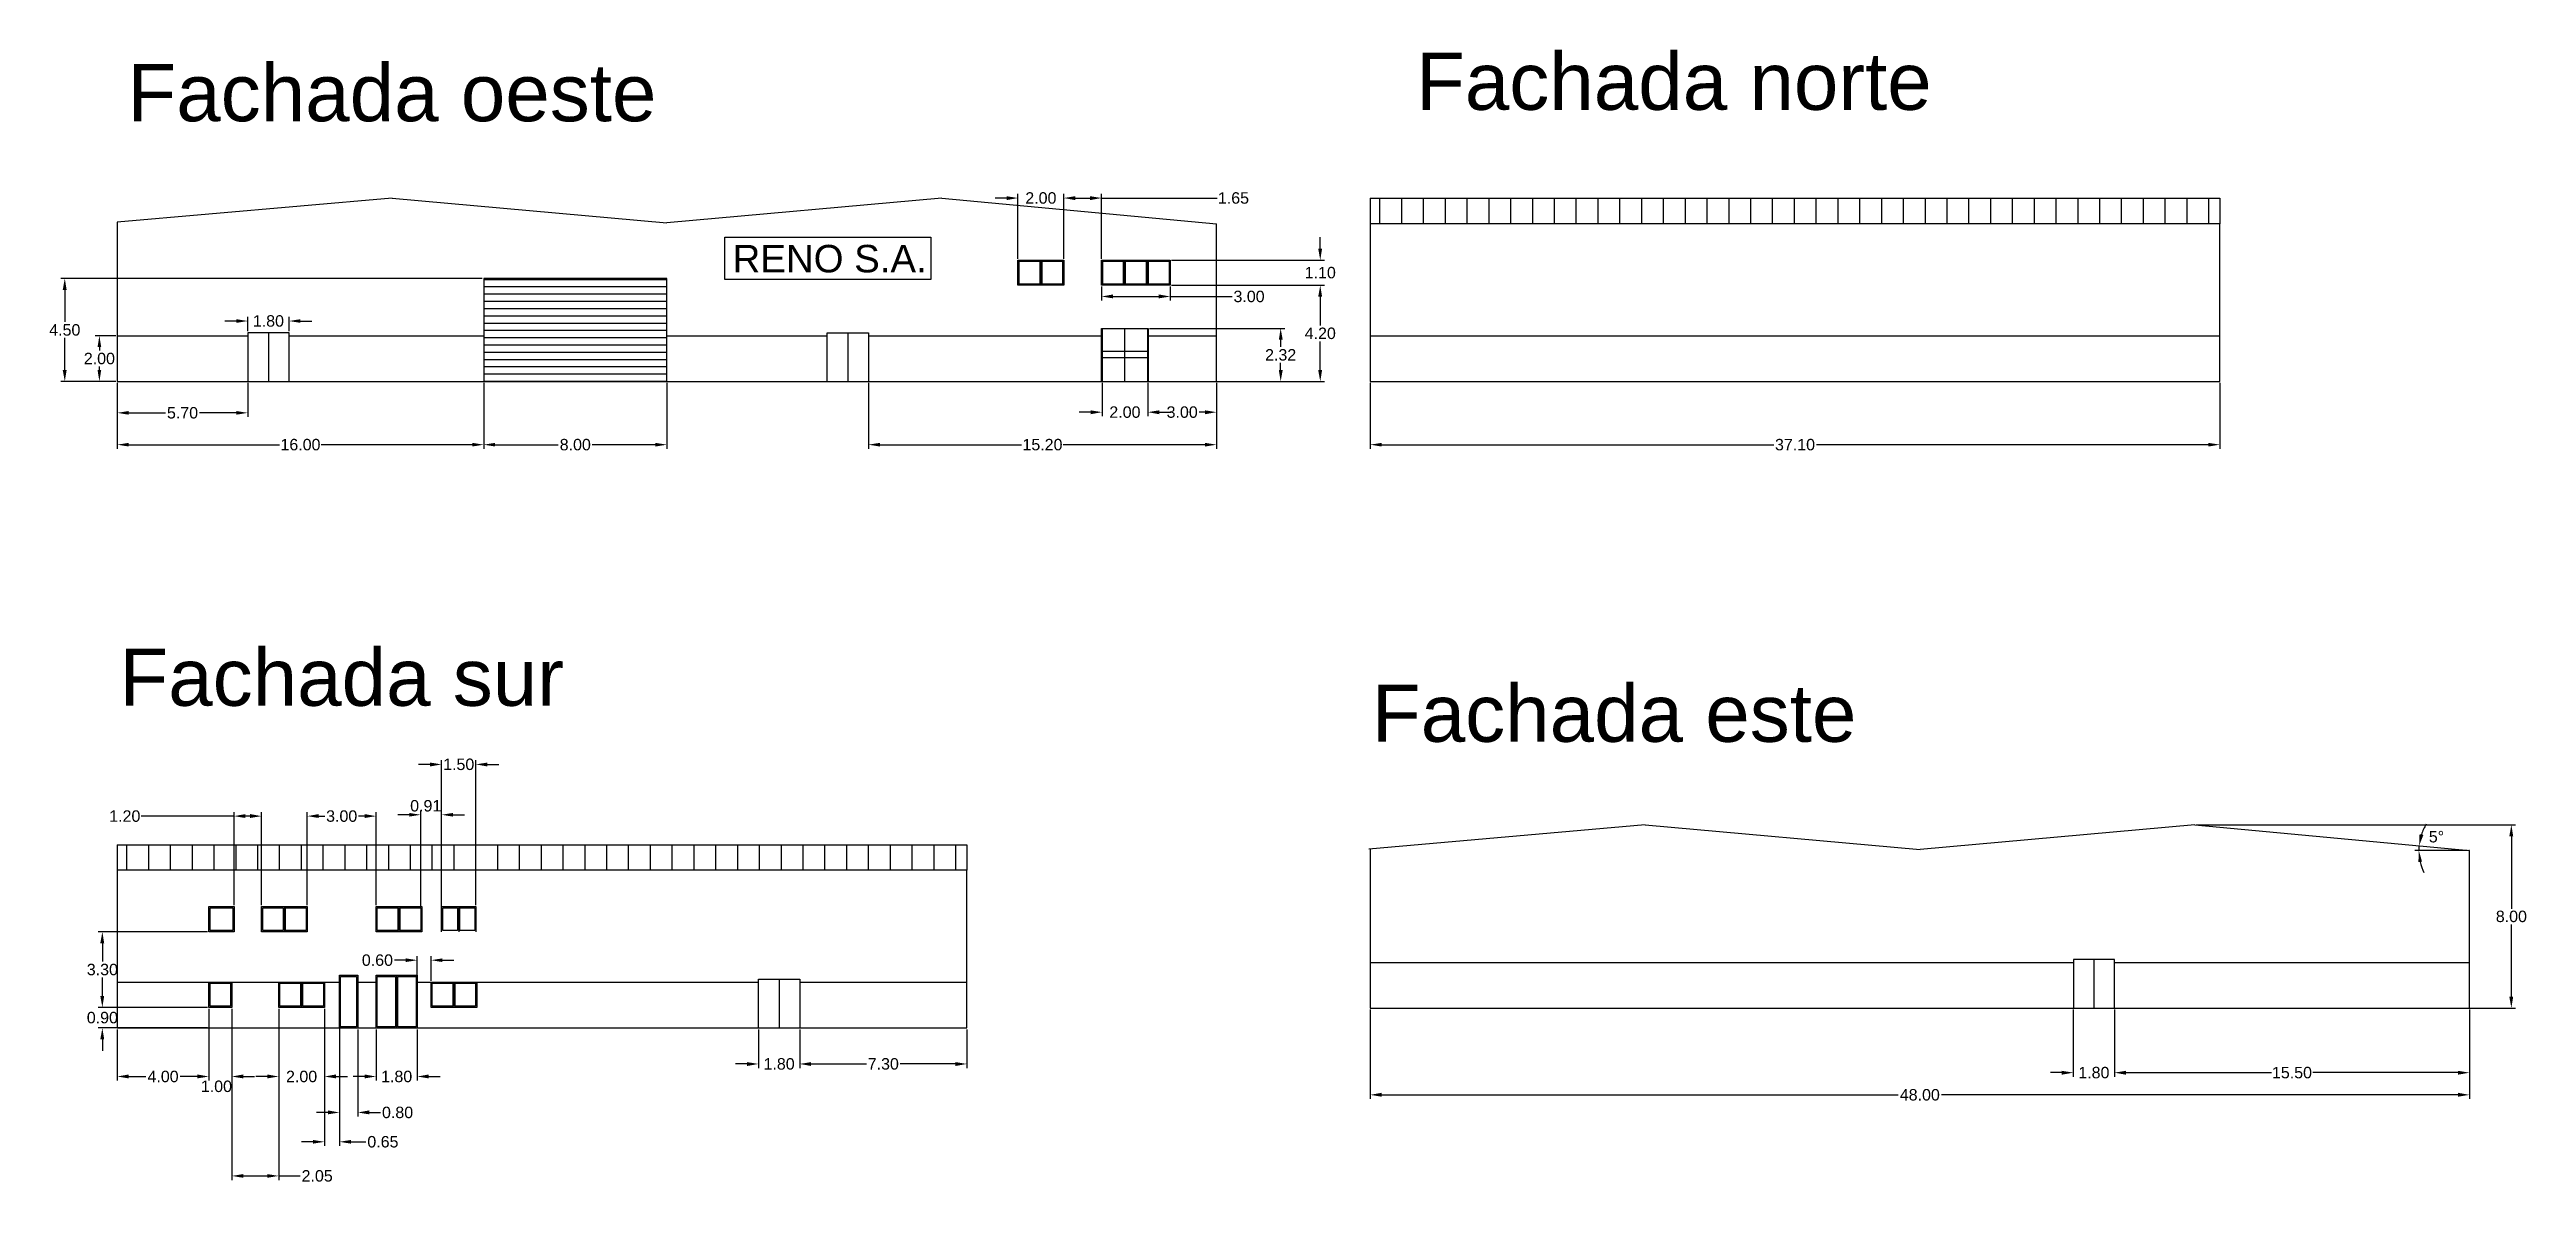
# Model space of a CAD drawing. Header units: millimetres. Extents: x 47 to 155, y 65 to 114.
import ezdxf

# ---------------------------------------------------------------- set-up
doc = ezdxf.new("R2010")
doc.units = ezdxf.units.MM
doc.layers.add('Cotas', color=5, linetype='Continuous')
doc.styles.get("Standard").update_dxf_attribs({"font": 'arial.ttf'})
doc.dimstyles.get("Standard").update_dxf_attribs({"dimtxt": 0.5, "dimasz": 0.5, "dimexe": 0.18, "dimexo": 0.0625, "dimgap": 0.09, "dimtad": 0, "dimtih": 1, "dimtoh": 1, "dimzin": 0, "dimdsep": 46, "dimtxsty": 'Standard', "dimcen": 0.09, "dimadec": 0, "dimazin": 0, "dimtfac": 1, "dimtofl": 0, "dimtmove": 0, "dimatfit": 3, "dimfxl": 1, "dimtolj": 1, "dimtzin": 0, "dimarcsym": 0})

msp = doc.modelspace()

# ---------------------------------------------------------------- texts
at = {"attachment_point": 1}
for s, width, heights, insert, char_height in [('Fachada oeste', 40.96161, [7.339], (50.503, 113.862), 2.5), ('Fachada norte', 36.43807, [0], (106.768, 114.361), 2.5), ('RENO S.A.', 8.98831, [0], (76.93, 105.964), 1.2), ('Fachada sur', 36.43807, [0], (50.151, 88.338), 2.5), ('Fachada este', 40.96161, [7.339], (104.842, 86.765), 2.5)]:
    msp.add_mtext_dynamic_manual_height_columns(s, width=width, gutter_width=12.5, heights=heights, dxfattribs=dict(at, insert=insert, char_height=char_height))

# ---------------------------------------------------------------- blocks, each defined once
blk = doc.blocks.new('*D1')
at = {"layer": 'Cotas', "color": 0, "lineweight": -2, "transparency": 16777216}
for p, q in [((50.06, 99.94), (50.06, 98.45)), ((55.76, 99.94), (55.76, 98.45)), ((50.56, 98.63), (52.17, 98.63)), ((55.26, 98.63), (53.65, 98.63))]:
    blk.add_line(p, q, dxfattribs=at)
at = {"layer": 'Cotas', "color": 0, "transparency": 16777216}
for points in [[(50.56, 98.71), (50.56, 98.55), (50.06, 98.63)], [(55.26, 98.71), (55.26, 98.55), (55.76, 98.63)]]:
    blk.add_solid(points, dxfattribs=at)
at = {"layer": 'Defpoints', "color": 0, "transparency": 16777216}
for p in [(50.06, 100), (55.76, 100), (55.76, 98.63)]:
    blk.add_point(p, dxfattribs=at)
at = {"layer": 'Cotas', "color": 0, "transparency": 16777216, "insert": (52.91, 98.63), "char_height": 0.5, "attachment_point": 5}
blk.add_mtext('\\A1;5.70', dxfattribs=at)
blk = doc.blocks.new('*D2')
at = {"layer": 'Cotas', "color": 0, "lineweight": -2, "transparency": 16777216}
for p, q in [((50, 102), (49.1, 102)), ((49.28, 101.5), (49.28, 101.35)), ((49.28, 100.5), (49.28, 100.65)), ((50, 100), (49.1, 100))]:
    blk.add_line(p, q, dxfattribs=at)
at = {"layer": 'Cotas', "color": 0, "transparency": 16777216}
for points in [[(49.2, 101.5), (49.36, 101.5), (49.28, 102)], [(49.2, 100.5), (49.36, 100.5), (49.28, 100)]]:
    blk.add_solid(points, dxfattribs=at)
at = {"layer": 'Defpoints', "color": 0, "transparency": 16777216}
for p in [(50.06, 102), (49.28, 100), (50.06, 100)]:
    blk.add_point(p, dxfattribs=at)
at = {"layer": 'Cotas', "color": 0, "transparency": 16777216, "insert": (49.28, 101), "char_height": 0.5, "attachment_point": 5}
blk.add_mtext('\\A1;2.00', dxfattribs=at)
blk = doc.blocks.new('*D3')
at = {"layer": 'Cotas', "color": 0, "lineweight": -2, "transparency": 16777216}
for p, q in [((50.06, 99.94), (50.06, 97.06)), ((66.06, 99.94), (66.06, 97.06)), ((50.56, 97.24), (57.15, 97.24)), ((65.56, 97.24), (58.97, 97.24))]:
    blk.add_line(p, q, dxfattribs=at)
at = {"layer": 'Cotas', "color": 0, "transparency": 16777216}
for points in [[(50.56, 97.32), (50.56, 97.16), (50.06, 97.24)], [(65.56, 97.32), (65.56, 97.16), (66.06, 97.24)]]:
    blk.add_solid(points, dxfattribs=at)
at = {"layer": 'Defpoints', "color": 0, "transparency": 16777216}
for p in [(50.06, 100), (66.06, 100), (66.06, 97.24)]:
    blk.add_point(p, dxfattribs=at)
at = {"layer": 'Cotas', "color": 0, "transparency": 16777216, "insert": (58.06, 97.24), "char_height": 0.5, "attachment_point": 5}
blk.add_mtext('\\A1;16.00', dxfattribs=at)
blk = doc.blocks.new('*D4')
at = {"layer": 'Cotas', "color": 0, "lineweight": -2, "transparency": 16777216}
for p, q in [((66.06, 99.94), (66.06, 97.06)), ((74.06, 99.94), (74.06, 97.06)), ((66.56, 97.24), (69.32, 97.24)), ((73.56, 97.24), (70.8, 97.24))]:
    blk.add_line(p, q, dxfattribs=at)
at = {"layer": 'Cotas', "color": 0, "transparency": 16777216}
for points in [[(66.56, 97.32), (66.56, 97.16), (66.06, 97.24)], [(73.56, 97.32), (73.56, 97.16), (74.06, 97.24)]]:
    blk.add_solid(points, dxfattribs=at)
at = {"layer": 'Defpoints', "color": 0, "transparency": 16777216}
for p in [(66.06, 100), (74.06, 100), (74.06, 97.24)]:
    blk.add_point(p, dxfattribs=at)
at = {"layer": 'Cotas', "color": 0, "transparency": 16777216, "insert": (70.06, 97.24), "char_height": 0.5, "attachment_point": 5}
blk.add_mtext('\\A1;8.00', dxfattribs=at)
blk = doc.blocks.new('*D5')
at = {"layer": 'Cotas', "color": 0, "lineweight": -2, "transparency": 16777216}
for p, q in [((82.86, 99.94), (82.86, 97.06)), ((98.06, 99.94), (98.06, 97.06)), ((83.36, 97.24), (89.55, 97.24)), ((97.56, 97.24), (91.37, 97.24))]:
    blk.add_line(p, q, dxfattribs=at)
at = {"layer": 'Cotas', "color": 0, "transparency": 16777216}
for points in [[(83.36, 97.32), (83.36, 97.16), (82.86, 97.24)], [(97.56, 97.32), (97.56, 97.16), (98.06, 97.24)]]:
    blk.add_solid(points, dxfattribs=at)
at = {"layer": 'Defpoints', "color": 0, "transparency": 16777216}
for p in [(82.86, 100), (98.06, 100), (82.86, 97.24)]:
    blk.add_point(p, dxfattribs=at)
at = {"layer": 'Cotas', "color": 0, "transparency": 16777216, "insert": (90.46, 97.24), "char_height": 0.5, "attachment_point": 5}
blk.add_mtext('\\A1;15.20', dxfattribs=at)
blk = doc.blocks.new('*D6')
at = {"layer": 'Cotas', "color": 0, "lineweight": -2, "transparency": 16777216}
for p, q in [((95.14, 102.32), (101.04, 102.32)), ((100.86, 101.82), (100.86, 101.51)), ((100.86, 100.5), (100.86, 100.81)), ((95.14, 100), (101.04, 100))]:
    blk.add_line(p, q, dxfattribs=at)
at = {"layer": 'Cotas', "color": 0, "transparency": 16777216}
for points in [[(100.78, 101.82), (100.95, 101.82), (100.86, 102.32)], [(100.78, 100.5), (100.95, 100.5), (100.86, 100)]]:
    blk.add_solid(points, dxfattribs=at)
at = {"layer": 'Defpoints', "color": 0, "transparency": 16777216}
for p in [(95.08, 102.32), (95.08, 100), (100.86, 100)]:
    blk.add_point(p, dxfattribs=at)
at = {"layer": 'Cotas', "color": 0, "transparency": 16777216, "insert": (100.86, 101.16), "char_height": 0.5, "attachment_point": 5}
blk.add_mtext('\\A1;2.32', dxfattribs=at)
blk = doc.blocks.new('*D7')
at = {"layer": 'Cotas', "color": 0, "lineweight": -2, "transparency": 16777216}
for p, q in [((95.06, 99.94), (95.06, 98.48)), ((98.06, 99.94), (98.06, 98.48)), ((95.56, 98.66), (95.82, 98.66)), ((97.56, 98.66), (97.3, 98.66))]:
    blk.add_line(p, q, dxfattribs=at)
at = {"layer": 'Cotas', "color": 0, "transparency": 16777216}
for points in [[(95.56, 98.74), (95.56, 98.57), (95.06, 98.66)], [(97.56, 98.74), (97.56, 98.57), (98.06, 98.66)]]:
    blk.add_solid(points, dxfattribs=at)
at = {"layer": 'Defpoints', "color": 0, "transparency": 16777216}
for p in [(95.06, 100), (98.06, 100), (95.06, 98.66)]:
    blk.add_point(p, dxfattribs=at)
at = {"layer": 'Cotas', "color": 0, "transparency": 16777216, "insert": (96.56, 98.66), "char_height": 0.5, "attachment_point": 5}
blk.add_mtext('\\A1;3.00', dxfattribs=at)
blk = doc.blocks.new('*D8')
at = {"layer": 'Cotas', "color": 0, "lineweight": -2, "transparency": 16777216}
for p, q in [((93.06, 99.94), (93.06, 98.48)), ((95.06, 99.94), (95.06, 98.48)), ((92.56, 98.66), (92.06, 98.66)), ((95.56, 98.66), (96.06, 98.66))]:
    blk.add_line(p, q, dxfattribs=at)
at = {"layer": 'Cotas', "color": 0, "transparency": 16777216}
for points in [[(92.56, 98.74), (92.56, 98.57), (93.06, 98.66)], [(95.56, 98.74), (95.56, 98.57), (95.06, 98.66)]]:
    blk.add_solid(points, dxfattribs=at)
at = {"layer": 'Defpoints', "color": 0, "transparency": 16777216}
for p in [(93.06, 100), (95.06, 100), (93.06, 98.66)]:
    blk.add_point(p, dxfattribs=at)
at = {"layer": 'Cotas', "color": 0, "transparency": 16777216, "insert": (94.06, 98.66), "char_height": 0.5, "attachment_point": 5}
blk.add_mtext('\\A1;2.00', dxfattribs=at)
blk = doc.blocks.new('*D9')
at = {"layer": 'Cotas', "color": 0, "lineweight": -2, "transparency": 16777216}
for p, q in [((89.39, 105.36), (89.39, 108.19)), ((91.39, 105.36), (91.39, 108.19)), ((88.89, 108.01), (88.39, 108.01)), ((91.89, 108.01), (92.39, 108.01))]:
    blk.add_line(p, q, dxfattribs=at)
at = {"layer": 'Cotas', "color": 0, "transparency": 16777216}
for points in [[(88.89, 108.09), (88.89, 107.92), (89.39, 108.01)], [(91.89, 108.09), (91.89, 107.92), (91.39, 108.01)]]:
    blk.add_solid(points, dxfattribs=at)
at = {"layer": 'Defpoints', "color": 0, "transparency": 16777216}
for p in [(89.39, 108.01), (89.39, 105.3), (91.39, 105.3)]:
    blk.add_point(p, dxfattribs=at)
at = {"layer": 'Cotas', "color": 0, "transparency": 16777216, "insert": (90.39, 108.01), "char_height": 0.5, "attachment_point": 5}
blk.add_mtext('\\A1;2.00', dxfattribs=at)
blk = doc.blocks.new('*D10')
at = {"layer": 'Cotas', "color": 0, "lineweight": -2, "transparency": 16777216}
for p, q in [((91.39, 105.36), (91.39, 108.19)), ((93.04, 105.36), (93.04, 108.19)), ((91.89, 108.01), (92.54, 108.01)), ((93.04, 108.01), (98.09, 108.01))]:
    blk.add_line(p, q, dxfattribs=at)
at = {"layer": 'Cotas', "color": 0, "transparency": 16777216}
for points in [[(91.89, 108.09), (91.89, 107.92), (91.39, 108.01)], [(92.54, 108.09), (92.54, 107.92), (93.04, 108.01)]]:
    blk.add_solid(points, dxfattribs=at)
at = {"layer": 'Defpoints', "color": 0, "transparency": 16777216}
for p in [(93.04, 108.01), (91.39, 105.3), (93.04, 105.3)]:
    blk.add_point(p, dxfattribs=at)
at = {"layer": 'Cotas', "color": 0, "transparency": 16777216, "insert": (98.8, 108.01), "char_height": 0.5, "attachment_point": 5}
blk.add_mtext('\\A1;1.65', dxfattribs=at)
blk = doc.blocks.new('*D11')
at = {"layer": 'Cotas', "color": 0, "lineweight": -2, "transparency": 16777216}
for p, q in [((93.04, 104.14), (93.04, 103.53)), ((96.04, 104.14), (96.04, 103.53)), ((93.54, 103.71), (95.54, 103.71)), ((96.04, 103.71), (98.74, 103.71))]:
    blk.add_line(p, q, dxfattribs=at)
at = {"layer": 'Cotas', "color": 0, "transparency": 16777216}
for points in [[(93.54, 103.8), (93.54, 103.63), (93.04, 103.71)], [(95.54, 103.8), (95.54, 103.63), (96.04, 103.71)]]:
    blk.add_solid(points, dxfattribs=at)
at = {"layer": 'Defpoints', "color": 0, "transparency": 16777216}
for p in [(93.04, 104.2), (96.04, 104.2), (96.04, 103.71)]:
    blk.add_point(p, dxfattribs=at)
at = {"layer": 'Cotas', "color": 0, "transparency": 16777216, "insert": (99.48, 103.71), "char_height": 0.5, "attachment_point": 5}
blk.add_mtext('\\A1;3.00', dxfattribs=at)
blk = doc.blocks.new('*D12')
at = {"layer": 'Cotas', "color": 0, "lineweight": -2, "transparency": 16777216}
for p, q in [((96.1, 104.2), (102.77, 104.2)), ((102.59, 103.7), (102.59, 102.45)), ((102.59, 100.5), (102.59, 101.75)), ((96.1, 100), (102.77, 100))]:
    blk.add_line(p, q, dxfattribs=at)
at = {"layer": 'Cotas', "color": 0, "transparency": 16777216}
for points in [[(102.5, 103.7), (102.67, 103.7), (102.59, 104.2)], [(102.5, 100.5), (102.67, 100.5), (102.59, 100)]]:
    blk.add_solid(points, dxfattribs=at)
at = {"layer": 'Defpoints', "color": 0, "transparency": 16777216}
for p in [(96.04, 104.2), (96.04, 100), (102.59, 100)]:
    blk.add_point(p, dxfattribs=at)
at = {"layer": 'Cotas', "color": 0, "transparency": 16777216, "insert": (102.59, 102.1), "char_height": 0.5, "attachment_point": 5}
blk.add_mtext('\\A1;4.20', dxfattribs=at)
blk = doc.blocks.new('*D39')
at = {"layer": 'Cotas', "color": 0, "lineweight": -2, "transparency": 16777216}
for p, q in [((66, 104.5), (47.59, 104.5)), ((47.77, 104), (47.77, 102.6)), ((47.77, 100.5), (47.77, 101.9)), ((50, 100), (47.59, 100))]:
    blk.add_line(p, q, dxfattribs=at)
at = {"layer": 'Cotas', "color": 0, "transparency": 16777216}
for points in [[(47.68, 104), (47.85, 104), (47.77, 104.5)], [(47.68, 100.5), (47.85, 100.5), (47.77, 100)]]:
    blk.add_solid(points, dxfattribs=at)
at = {"layer": 'Defpoints', "color": 0, "transparency": 16777216}
for p in [(66.06, 104.5), (47.77, 100), (50.06, 100)]:
    blk.add_point(p, dxfattribs=at)
at = {"layer": 'Cotas', "color": 0, "transparency": 16777216, "insert": (47.77, 102.25), "char_height": 0.5, "attachment_point": 5}
blk.add_mtext('\\A1;4.50', dxfattribs=at)
blk = doc.blocks.new('*D13')
at = {"layer": 'Cotas', "color": 0, "lineweight": -2, "transparency": 16777216}
for p, q in [((55.76, 102.19), (55.76, 102.82)), ((57.56, 102.19), (57.56, 102.82)), ((55.26, 102.64), (54.76, 102.64)), ((58.06, 102.64), (58.56, 102.64))]:
    blk.add_line(p, q, dxfattribs=at)
at = {"layer": 'Cotas', "color": 0, "transparency": 16777216}
for points in [[(55.26, 102.72), (55.26, 102.56), (55.76, 102.64)], [(58.06, 102.72), (58.06, 102.56), (57.56, 102.64)]]:
    blk.add_solid(points, dxfattribs=at)
at = {"layer": 'Defpoints', "color": 0, "transparency": 16777216}
for p in [(55.76, 102.13), (57.56, 102.64), (57.56, 102.13)]:
    blk.add_point(p, dxfattribs=at)
at = {"layer": 'Cotas', "color": 0, "transparency": 16777216, "insert": (56.66, 102.64), "char_height": 0.5, "attachment_point": 5}
blk.add_mtext('\\A1;1.80', dxfattribs=at)
blk = doc.blocks.new('*D14')
at = {"layer": 'Cotas', "color": 0, "lineweight": -2, "transparency": 16777216}
for p, q in [((140.84, 80.64), (154.78, 80.64)), ((154.6, 80.14), (154.6, 76.98)), ((154.6, 73.14), (154.6, 76.29)), ((140.84, 72.64), (154.78, 72.64))]:
    blk.add_line(p, q, dxfattribs=at)
at = {"layer": 'Cotas', "color": 0, "transparency": 16777216}
for points in [[(154.51, 80.14), (154.68, 80.14), (154.6, 80.64)], [(154.51, 73.14), (154.68, 73.14), (154.6, 72.64)]]:
    blk.add_solid(points, dxfattribs=at)
at = {"layer": 'Defpoints', "color": 0, "transparency": 16777216}
for p in [(140.77, 80.64), (140.77, 72.64), (154.6, 72.64)]:
    blk.add_point(p, dxfattribs=at)
at = {"layer": 'Cotas', "color": 0, "transparency": 16777216, "insert": (154.6, 76.64), "char_height": 0.5, "attachment_point": 5}
blk.add_mtext('\\A1;8.00', dxfattribs=at)
blk = doc.blocks.new('*D15')
at = {"layer": 'Cotas', "color": 0, "lineweight": -2, "transparency": 16777216}
blk.add_line((152.67, 79.52), (150.38, 79.52), dxfattribs=at)
for start, end in [(148.7268, 161.7116), (174.6965, 180), (192.9848, 205.9697)]:
    blk.add_arc((152.77, 79.52), 2.21, start, end, dxfattribs=at)
at = {"layer": 'Cotas', "color": 0, "transparency": 16777216}
for points in [[(150.76, 80.2), (150.59, 80.23), (150.57, 79.73)], [(150.54, 79.02), (150.7, 79.03), (150.56, 79.52)]]:
    blk.add_solid(points, dxfattribs=at)
at = {"layer": 'Defpoints', "color": 0, "transparency": 16777216}
for p in [(140.77, 80.64), (150.56, 79.59), (152.74, 79.52), (152.77, 79.52), (152.77, 79.52)]:
    blk.add_point(p, dxfattribs=at)
at = {"layer": 'Cotas', "color": 0, "transparency": 16777216, "insert": (151.33, 80.12), "char_height": 0.5, "attachment_point": 5}
blk.add_mtext('\\A1;5°', dxfattribs=at)
blk = doc.blocks.new('*D16')
at = {"layer": 'Cotas', "color": 0, "lineweight": -2, "transparency": 16777216}
for p, q in [((137.27, 72.57), (137.27, 69.64)), ((152.77, 72.57), (152.77, 69.64)), ((137.77, 69.82), (144.12, 69.82)), ((152.27, 69.82), (145.93, 69.82))]:
    blk.add_line(p, q, dxfattribs=at)
at = {"layer": 'Cotas', "color": 0, "transparency": 16777216}
for points in [[(137.77, 69.9), (137.77, 69.73), (137.27, 69.82)], [(152.27, 69.9), (152.27, 69.73), (152.77, 69.82)]]:
    blk.add_solid(points, dxfattribs=at)
at = {"layer": 'Defpoints', "color": 0, "transparency": 16777216}
for p in [(137.27, 72.64), (152.77, 72.64), (137.27, 69.82)]:
    blk.add_point(p, dxfattribs=at)
at = {"layer": 'Cotas', "color": 0, "transparency": 16777216, "insert": (145.02, 69.82), "char_height": 0.5, "attachment_point": 5}
blk.add_mtext('\\A1;15.50', dxfattribs=at)
blk = doc.blocks.new('*D17')
at = {"layer": 'Cotas', "color": 0, "lineweight": -2, "transparency": 16777216}
for p, q in [((135.47, 72.57), (135.47, 69.64)), ((137.27, 72.57), (137.27, 69.64)), ((134.97, 69.82), (134.47, 69.82)), ((137.77, 69.82), (138.27, 69.82))]:
    blk.add_line(p, q, dxfattribs=at)
at = {"layer": 'Cotas', "color": 0, "transparency": 16777216}
for points in [[(134.97, 69.9), (134.97, 69.73), (135.47, 69.82)], [(137.77, 69.9), (137.77, 69.73), (137.27, 69.82)]]:
    blk.add_solid(points, dxfattribs=at)
at = {"layer": 'Defpoints', "color": 0, "transparency": 16777216}
for p in [(135.47, 72.64), (137.27, 72.64), (135.47, 69.82)]:
    blk.add_point(p, dxfattribs=at)
at = {"layer": 'Cotas', "color": 0, "transparency": 16777216, "insert": (136.37, 69.82), "char_height": 0.5, "attachment_point": 5}
blk.add_mtext('\\A1;1.80', dxfattribs=at)
blk = doc.blocks.new('*D18')
at = {"layer": 'Cotas', "color": 0, "lineweight": -2, "transparency": 16777216}
for p, q in [((104.77, 72.57), (104.77, 68.67)), ((152.77, 72.57), (152.77, 68.67)), ((105.27, 68.85), (127.83, 68.85)), ((152.27, 68.85), (129.72, 68.85))]:
    blk.add_line(p, q, dxfattribs=at)
at = {"layer": 'Cotas', "color": 0, "transparency": 16777216}
for points in [[(105.27, 68.94), (105.27, 68.77), (104.77, 68.85)], [(152.27, 68.94), (152.27, 68.77), (152.77, 68.85)]]:
    blk.add_solid(points, dxfattribs=at)
at = {"layer": 'Defpoints', "color": 0, "transparency": 16777216}
for p in [(104.77, 72.64), (152.77, 72.64), (104.77, 68.85)]:
    blk.add_point(p, dxfattribs=at)
at = {"layer": 'Cotas', "color": 0, "transparency": 16777216, "insert": (128.77, 68.85), "char_height": 0.5, "attachment_point": 5}
blk.add_mtext('\\A1;48.00', dxfattribs=at)
blk = doc.blocks.new('*D19')
at = {"layer": 'Cotas', "color": 0, "lineweight": -2, "transparency": 16777216}
for p, q in [((79.86, 71.71), (79.86, 70.02)), ((87.16, 71.71), (87.16, 70.02)), ((80.36, 70.2), (82.77, 70.2)), ((86.66, 70.2), (84.25, 70.2))]:
    blk.add_line(p, q, dxfattribs=at)
at = {"layer": 'Cotas', "color": 0, "transparency": 16777216}
for points in [[(80.36, 70.28), (80.36, 70.11), (79.86, 70.2)], [(86.66, 70.28), (86.66, 70.11), (87.16, 70.2)]]:
    blk.add_solid(points, dxfattribs=at)
at = {"layer": 'Defpoints', "color": 0, "transparency": 16777216}
for p in [(79.86, 71.77), (87.16, 71.77), (79.86, 70.2)]:
    blk.add_point(p, dxfattribs=at)
at = {"layer": 'Cotas', "color": 0, "transparency": 16777216, "insert": (83.51, 70.2), "char_height": 0.5, "attachment_point": 5}
blk.add_mtext('\\A1;7.30', dxfattribs=at)
blk = doc.blocks.new('*D20')
at = {"layer": 'Cotas', "color": 0, "lineweight": -2, "transparency": 16777216}
for p, q in [((78.06, 71.71), (78.06, 70.02)), ((79.86, 71.71), (79.86, 70.02)), ((77.56, 70.2), (77.06, 70.2)), ((80.36, 70.2), (80.86, 70.2))]:
    blk.add_line(p, q, dxfattribs=at)
at = {"layer": 'Cotas', "color": 0, "transparency": 16777216}
for points in [[(77.56, 70.28), (77.56, 70.11), (78.06, 70.2)], [(80.36, 70.28), (80.36, 70.11), (79.86, 70.2)]]:
    blk.add_solid(points, dxfattribs=at)
at = {"layer": 'Defpoints', "color": 0, "transparency": 16777216}
for p in [(78.06, 71.77), (79.86, 71.77), (78.06, 70.2)]:
    blk.add_point(p, dxfattribs=at)
at = {"layer": 'Cotas', "color": 0, "transparency": 16777216, "insert": (78.96, 70.2), "char_height": 0.5, "attachment_point": 5}
blk.add_mtext('\\A1;1.80', dxfattribs=at)
blk = doc.blocks.new('*D21')
at = {"layer": 'Cotas', "color": 0, "lineweight": -2, "transparency": 16777216}
for p, q in [((50.06, 71.71), (50.06, 69.47)), ((54.06, 71.71), (54.06, 69.47)), ((50.56, 69.65), (51.31, 69.65)), ((53.56, 69.65), (52.81, 69.65))]:
    blk.add_line(p, q, dxfattribs=at)
at = {"layer": 'Cotas', "color": 0, "transparency": 16777216}
for points in [[(50.56, 69.74), (50.56, 69.57), (50.06, 69.65)], [(53.56, 69.74), (53.56, 69.57), (54.06, 69.65)]]:
    blk.add_solid(points, dxfattribs=at)
at = {"layer": 'Defpoints', "color": 0, "transparency": 16777216}
for p in [(50.06, 71.77), (54.06, 71.77), (54.06, 69.65)]:
    blk.add_point(p, dxfattribs=at)
at = {"layer": 'Cotas', "color": 0, "transparency": 16777216, "insert": (52.06, 69.65), "char_height": 0.5, "attachment_point": 5}
blk.add_mtext('\\A1;4.00', dxfattribs=at)
blk = doc.blocks.new('*D22')
at = {"layer": 'Cotas', "color": 0, "lineweight": -2, "transparency": 16777216}
for p, q in [((54.06, 72.61), (54.06, 69.47)), ((55.06, 72.61), (55.06, 69.47)), ((53.56, 69.65), (53.06, 69.65)), ((55.56, 69.65), (56.06, 69.65))]:
    blk.add_line(p, q, dxfattribs=at)
at = {"layer": 'Cotas', "color": 0, "transparency": 16777216}
for points in [[(53.56, 69.74), (53.56, 69.57), (54.06, 69.65)], [(55.56, 69.74), (55.56, 69.57), (55.06, 69.65)]]:
    blk.add_solid(points, dxfattribs=at)
at = {"layer": 'Defpoints', "color": 0, "transparency": 16777216}
for p in [(54.06, 72.67), (55.06, 72.67), (55.06, 69.65)]:
    blk.add_point(p, dxfattribs=at)
at = {"layer": 'Cotas', "color": 0, "transparency": 16777216, "insert": (54.39, 69.22), "char_height": 0.5, "attachment_point": 5}
blk.add_mtext('\\A1;1.00', dxfattribs=at)
blk = doc.blocks.new('*D23')
at = {"layer": 'Cotas', "color": 0, "lineweight": -2, "transparency": 16777216}
for p, q in [((55.06, 71.71), (55.06, 65.13)), ((57.11, 71.71), (57.11, 65.13)), ((55.56, 65.31), (56.61, 65.31)), ((57.11, 65.31), (58.05, 65.31))]:
    blk.add_line(p, q, dxfattribs=at)
at = {"layer": 'Cotas', "color": 0, "transparency": 16777216}
for points in [[(55.56, 65.39), (55.56, 65.23), (55.06, 65.31)], [(56.61, 65.39), (56.61, 65.23), (57.11, 65.31)]]:
    blk.add_solid(points, dxfattribs=at)
at = {"layer": 'Defpoints', "color": 0, "transparency": 16777216}
for p in [(55.06, 71.77), (57.11, 71.77), (57.11, 65.31)]:
    blk.add_point(p, dxfattribs=at)
at = {"layer": 'Cotas', "color": 0, "transparency": 16777216, "insert": (58.79, 65.31), "char_height": 0.5, "attachment_point": 5}
blk.add_mtext('\\A1;2.05', dxfattribs=at)
blk = doc.blocks.new('*D24')
at = {"layer": 'Cotas', "color": 0, "lineweight": -2, "transparency": 16777216}
for p, q in [((57.11, 72.61), (57.11, 69.47)), ((59.11, 72.61), (59.11, 69.47)), ((56.61, 69.65), (56.11, 69.65)), ((59.61, 69.65), (60.11, 69.65))]:
    blk.add_line(p, q, dxfattribs=at)
at = {"layer": 'Cotas', "color": 0, "transparency": 16777216}
for points in [[(56.61, 69.74), (56.61, 69.57), (57.11, 69.65)], [(59.61, 69.74), (59.61, 69.57), (59.11, 69.65)]]:
    blk.add_solid(points, dxfattribs=at)
at = {"layer": 'Defpoints', "color": 0, "transparency": 16777216}
for p in [(57.11, 72.67), (59.11, 72.67), (59.11, 69.65)]:
    blk.add_point(p, dxfattribs=at)
at = {"layer": 'Cotas', "color": 0, "transparency": 16777216, "insert": (58.11, 69.65), "char_height": 0.5, "attachment_point": 5}
blk.add_mtext('\\A1;2.00', dxfattribs=at)
blk = doc.blocks.new('*D25')
at = {"layer": 'Cotas', "color": 0, "lineweight": -2, "transparency": 16777216}
for p, q in [((59.11, 72.61), (59.11, 66.62)), ((59.76, 72.61), (59.76, 66.62)), ((58.61, 66.8), (58.11, 66.8)), ((60.26, 66.8), (60.92, 66.8))]:
    blk.add_line(p, q, dxfattribs=at)
at = {"layer": 'Cotas', "color": 0, "transparency": 16777216}
for points in [[(58.61, 66.88), (58.61, 66.72), (59.11, 66.8)], [(60.26, 66.88), (60.26, 66.72), (59.76, 66.8)]]:
    blk.add_solid(points, dxfattribs=at)
at = {"layer": 'Defpoints', "color": 0, "transparency": 16777216}
for p in [(59.11, 72.67), (59.76, 72.67), (59.76, 66.8)]:
    blk.add_point(p, dxfattribs=at)
at = {"layer": 'Cotas', "color": 0, "transparency": 16777216, "insert": (61.66, 66.8), "char_height": 0.5, "attachment_point": 5}
blk.add_mtext('\\A1;0.65', dxfattribs=at)
blk = doc.blocks.new('*D26')
at = {"layer": 'Cotas', "color": 0, "lineweight": -2, "transparency": 16777216}
for p, q in [((59.76, 71.71), (59.76, 67.9)), ((60.56, 71.71), (60.56, 67.9)), ((59.26, 68.08), (58.76, 68.08)), ((61.06, 68.08), (61.56, 68.08))]:
    blk.add_line(p, q, dxfattribs=at)
at = {"layer": 'Cotas', "color": 0, "transparency": 16777216}
for points in [[(59.26, 68.17), (59.26, 68), (59.76, 68.08)], [(61.06, 68.17), (61.06, 68), (60.56, 68.08)]]:
    blk.add_solid(points, dxfattribs=at)
at = {"layer": 'Defpoints', "color": 0, "transparency": 16777216}
for p in [(59.76, 71.77), (60.56, 71.77), (60.56, 68.08)]:
    blk.add_point(p, dxfattribs=at)
at = {"layer": 'Cotas', "color": 0, "transparency": 16777216, "insert": (62.3, 68.08), "char_height": 0.5, "attachment_point": 5}
blk.add_mtext('\\A1;0.80', dxfattribs=at)
blk = doc.blocks.new('*D27')
at = {"layer": 'Cotas', "color": 0, "lineweight": -2, "transparency": 16777216}
for p, q in [((61.36, 71.71), (61.36, 69.47)), ((63.16, 71.71), (63.16, 69.47)), ((60.86, 69.65), (60.36, 69.65)), ((63.66, 69.65), (64.16, 69.65))]:
    blk.add_line(p, q, dxfattribs=at)
at = {"layer": 'Cotas', "color": 0, "transparency": 16777216}
for points in [[(60.86, 69.74), (60.86, 69.57), (61.36, 69.65)], [(63.66, 69.74), (63.66, 69.57), (63.16, 69.65)]]:
    blk.add_solid(points, dxfattribs=at)
at = {"layer": 'Defpoints', "color": 0, "transparency": 16777216}
for p in [(61.36, 71.77), (63.16, 71.77), (63.16, 69.65)]:
    blk.add_point(p, dxfattribs=at)
at = {"layer": 'Cotas', "color": 0, "transparency": 16777216, "insert": (62.26, 69.65), "char_height": 0.5, "attachment_point": 5}
blk.add_mtext('\\A1;1.80', dxfattribs=at)
blk = doc.blocks.new('*D28')
at = {"layer": 'Cotas', "color": 0, "lineweight": -2, "transparency": 16777216}
for p, q in [((49.41, 73.17), (49.41, 73.67)), ((54, 72.67), (49.23, 72.67)), ((54, 71.77), (49.23, 71.77)), ((49.41, 71.27), (49.41, 70.77))]:
    blk.add_line(p, q, dxfattribs=at)
at = {"layer": 'Cotas', "color": 0, "transparency": 16777216}
for points in [[(49.32, 73.17), (49.49, 73.17), (49.41, 72.67)], [(49.32, 71.27), (49.49, 71.27), (49.41, 71.77)]]:
    blk.add_solid(points, dxfattribs=at)
at = {"layer": 'Defpoints', "color": 0, "transparency": 16777216}
for p in [(54.06, 72.67), (49.41, 71.77), (54.06, 71.77)]:
    blk.add_point(p, dxfattribs=at)
at = {"layer": 'Cotas', "color": 0, "transparency": 16777216, "insert": (49.41, 72.22), "char_height": 0.5, "attachment_point": 5}
blk.add_mtext('\\A1;0.90', dxfattribs=at)
blk = doc.blocks.new('*D29')
at = {"layer": 'Cotas', "color": 0, "lineweight": -2, "transparency": 16777216}
for p, q in [((54, 75.97), (49.23, 75.97)), ((49.41, 75.47), (49.41, 74.67)), ((49.41, 73.17), (49.41, 73.97)), ((54, 72.67), (49.23, 72.67))]:
    blk.add_line(p, q, dxfattribs=at)
at = {"layer": 'Cotas', "color": 0, "transparency": 16777216}
for points in [[(49.32, 75.47), (49.49, 75.47), (49.41, 75.97)], [(49.32, 73.17), (49.49, 73.17), (49.41, 72.67)]]:
    blk.add_solid(points, dxfattribs=at)
at = {"layer": 'Defpoints', "color": 0, "transparency": 16777216}
for p in [(49.41, 75.97), (54.06, 75.97), (54.06, 72.67)]:
    blk.add_point(p, dxfattribs=at)
at = {"layer": 'Cotas', "color": 0, "transparency": 16777216, "insert": (49.41, 74.32), "char_height": 0.5, "attachment_point": 5}
blk.add_mtext('\\A1;3.30', dxfattribs=at)
blk = doc.blocks.new('*D30')
at = {"layer": 'Cotas', "color": 0, "lineweight": -2, "transparency": 16777216}
for p, q in [((55.16, 77.13), (55.16, 81.2)), ((56.36, 77.13), (56.36, 81.2)), ((55.16, 81.02), (51.1, 81.02)), ((55.86, 81.02), (55.66, 81.02))]:
    blk.add_line(p, q, dxfattribs=at)
at = {"layer": 'Cotas', "color": 0, "transparency": 16777216}
for points in [[(55.66, 81.11), (55.66, 80.94), (55.16, 81.02)], [(55.86, 81.11), (55.86, 80.94), (56.36, 81.02)]]:
    blk.add_solid(points, dxfattribs=at)
at = {"layer": 'Defpoints', "color": 0, "transparency": 16777216}
for p in [(56.36, 81.02), (55.16, 77.07), (56.36, 77.07)]:
    blk.add_point(p, dxfattribs=at)
at = {"layer": 'Cotas', "color": 0, "transparency": 16777216, "insert": (50.39, 81.02), "char_height": 0.5, "attachment_point": 5}
blk.add_mtext('\\A1;1.20', dxfattribs=at)
blk = doc.blocks.new('*D31')
at = {"layer": 'Cotas', "color": 0, "lineweight": -2, "transparency": 16777216}
for p, q in [((58.36, 77.13), (58.36, 81.2)), ((61.36, 77.13), (61.36, 81.2)), ((58.86, 81.02), (59.12, 81.02)), ((60.86, 81.02), (60.6, 81.02))]:
    blk.add_line(p, q, dxfattribs=at)
at = {"layer": 'Cotas', "color": 0, "transparency": 16777216}
for points in [[(58.86, 81.11), (58.86, 80.94), (58.36, 81.02)], [(60.86, 81.11), (60.86, 80.94), (61.36, 81.02)]]:
    blk.add_solid(points, dxfattribs=at)
at = {"layer": 'Defpoints', "color": 0, "transparency": 16777216}
for p in [(61.36, 81.02), (58.36, 77.07), (61.36, 77.07)]:
    blk.add_point(p, dxfattribs=at)
at = {"layer": 'Cotas', "color": 0, "transparency": 16777216, "insert": (59.86, 81.02), "char_height": 0.5, "attachment_point": 5}
blk.add_mtext('\\A1;3.00', dxfattribs=at)
blk = doc.blocks.new('*D32')
at = {"layer": 'Cotas', "color": 0, "lineweight": -2, "transparency": 16777216}
for p, q in [((63.31, 77.08), (63.31, 81.26)), ((64.22, 77.08), (64.22, 81.26)), ((62.81, 81.08), (62.31, 81.08)), ((64.72, 81.08), (65.22, 81.08))]:
    blk.add_line(p, q, dxfattribs=at)
at = {"layer": 'Cotas', "color": 0, "transparency": 16777216}
for points in [[(62.81, 81.16), (62.81, 81), (63.31, 81.08)], [(64.72, 81.16), (64.72, 81), (64.22, 81.08)]]:
    blk.add_solid(points, dxfattribs=at)
at = {"layer": 'Defpoints', "color": 0, "transparency": 16777216}
for p in [(64.22, 81.08), (63.31, 77.02), (64.22, 77.02)]:
    blk.add_point(p, dxfattribs=at)
at = {"layer": 'Cotas', "color": 0, "transparency": 16777216, "insert": (63.53, 81.47), "char_height": 0.5, "attachment_point": 5}
blk.add_mtext('\\A1;0.91', dxfattribs=at)
blk = doc.blocks.new('*D33')
at = {"layer": 'Cotas', "color": 0, "lineweight": -2, "transparency": 16777216}
for p, q in [((64.22, 77.13), (64.22, 83.46)), ((65.72, 77.13), (65.72, 83.46)), ((63.72, 83.28), (63.22, 83.28)), ((66.22, 83.28), (66.72, 83.28))]:
    blk.add_line(p, q, dxfattribs=at)
at = {"layer": 'Cotas', "color": 0, "transparency": 16777216}
for points in [[(63.72, 83.36), (63.72, 83.19), (64.22, 83.28)], [(66.22, 83.36), (66.22, 83.19), (65.72, 83.28)]]:
    blk.add_solid(points, dxfattribs=at)
at = {"layer": 'Defpoints', "color": 0, "transparency": 16777216}
for p in [(65.72, 83.28), (64.22, 77.07), (65.72, 77.07)]:
    blk.add_point(p, dxfattribs=at)
at = {"layer": 'Cotas', "color": 0, "transparency": 16777216, "insert": (64.97, 83.28), "char_height": 0.5, "attachment_point": 5}
blk.add_mtext('\\A1;1.50', dxfattribs=at)
blk = doc.blocks.new('*D34')
at = {"layer": 'Cotas', "color": 0, "lineweight": -2, "transparency": 16777216}
for p, q in [((62.66, 74.73), (62.16, 74.73)), ((63.16, 73.83), (63.16, 74.91)), ((63.76, 73.83), (63.76, 74.91)), ((64.26, 74.73), (64.76, 74.73))]:
    blk.add_line(p, q, dxfattribs=at)
at = {"layer": 'Cotas', "color": 0, "transparency": 16777216}
for points in [[(62.66, 74.81), (62.66, 74.65), (63.16, 74.73)], [(64.26, 74.81), (64.26, 74.65), (63.76, 74.73)]]:
    blk.add_solid(points, dxfattribs=at)
at = {"layer": 'Defpoints', "color": 0, "transparency": 16777216}
for p in [(63.16, 74.73), (63.16, 73.77), (63.76, 73.77)]:
    blk.add_point(p, dxfattribs=at)
at = {"layer": 'Cotas', "color": 0, "transparency": 16777216, "insert": (61.42, 74.73), "char_height": 0.5, "attachment_point": 5}
blk.add_mtext('\\A1;0.60', dxfattribs=at)
blk = doc.blocks.new('*D35')
at = {"layer": 'Cotas', "color": 0, "lineweight": -2, "transparency": 16777216}
for p, q in [((104.77, 99.94), (104.77, 97.06)), ((141.87, 99.94), (141.87, 97.06)), ((105.27, 97.24), (122.39, 97.24)), ((141.37, 97.24), (124.26, 97.24))]:
    blk.add_line(p, q, dxfattribs=at)
at = {"layer": 'Cotas', "color": 0, "transparency": 16777216}
for points in [[(105.27, 97.32), (105.27, 97.16), (104.77, 97.24)], [(141.37, 97.32), (141.37, 97.16), (141.87, 97.24)]]:
    blk.add_solid(points, dxfattribs=at)
at = {"layer": 'Defpoints', "color": 0, "transparency": 16777216}
for p in [(104.77, 100), (141.87, 100), (141.87, 97.24)]:
    blk.add_point(p, dxfattribs=at)
at = {"layer": 'Cotas', "color": 0, "transparency": 16777216, "insert": (123.32, 97.24), "char_height": 0.5, "attachment_point": 5}
blk.add_mtext('\\A1;37.10', dxfattribs=at)
blk = doc.blocks.new('*D40')
at = {"layer": 'Cotas', "color": 0, "lineweight": -2, "transparency": 16777216}
for p, q in [((102.59, 105.8), (102.59, 106.3)), ((96.1, 105.3), (102.77, 105.3)), ((96.1, 104.2), (102.77, 104.2)), ((102.59, 103.7), (102.59, 103.2))]:
    blk.add_line(p, q, dxfattribs=at)
at = {"layer": 'Cotas', "color": 0, "transparency": 16777216}
for points in [[(102.5, 105.8), (102.67, 105.8), (102.59, 105.3)], [(102.5, 103.7), (102.67, 103.7), (102.59, 104.2)]]:
    blk.add_solid(points, dxfattribs=at)
at = {"layer": 'Defpoints', "color": 0, "transparency": 16777216}
for p in [(96.04, 105.3), (102.59, 105.3), (96.04, 104.2)]:
    blk.add_point(p, dxfattribs=at)
at = {"layer": 'Cotas', "color": 0, "transparency": 16777216, "insert": (102.59, 104.75), "char_height": 0.5, "attachment_point": 5}
blk.add_mtext('\\A1;1.10', dxfattribs=at)

# ---------------------------------------------------------------- dimensions: what is measured, and where the dimension line sits
at = {"layer": 'Cotas'}
for base, p1, p2, picture, middle in [((89.39, 108.006), (91.39, 105.3), (89.39, 105.3), '*D9', (90.39, 108.006)), ((93.04, 108.006), (91.39, 105.3), (93.04, 105.3), '*D10', (98.803, 108.006)), ((96.04, 103.713), (93.04, 104.2), (96.04, 104.2), '*D11', (99.483, 103.713)), ((57.56, 102.639), (55.76, 102.13), (57.56, 102.13), '*D13', (56.66, 102.639)), ((55.76, 98.63), (50.06, 100), (55.76, 100), '*D1', (52.91, 98.63)), ((66.06, 97.241), (50.06, 100), (66.06, 100), '*D3', (58.06, 97.241)), ((74.06, 97.241), (66.06, 100), (74.06, 100), '*D4', (70.06, 97.241)), ((82.86, 97.241), (98.06, 100), (82.86, 100), '*D5', (90.46, 97.241)), ((93.06, 98.656), (95.06, 100), (93.06, 100), '*D8', (94.06, 98.656)), ((95.06, 98.656), (98.06, 100), (95.06, 100), '*D7', (96.56, 98.656)), ((141.875, 97.241), (104.775, 100), (141.875, 100), '*D35', (123.325, 97.241)), ((56.36, 81.024), (55.16, 77.07), (56.36, 77.07), '*D30', (50.389, 81.024)), ((59.76, 66.801), (59.11, 72.67), (59.76, 72.67), '*D25', (61.659, 66.801)), ((104.775, 68.854), (152.775, 72.635), (104.775, 72.635), '*D18', (128.775, 68.854)), ((135.475, 69.818), (137.275, 72.635), (135.475, 72.635), '*D17', (136.375, 69.818)), ((137.275, 69.818), (152.775, 72.635), (137.275, 72.635), '*D16', (145.025, 69.818)), ((57.11, 65.309), (55.06, 71.77), (57.11, 71.77), '*D23', (58.791, 65.309)), ((60.56, 68.082), (59.76, 71.77), (60.56, 71.77), '*D26', (62.298, 68.082)), ((78.06, 70.198), (79.86, 71.77), (78.06, 71.77), '*D20', (78.96, 70.198)), ((79.86, 70.198), (87.16, 71.77), (79.86, 71.77), '*D19', (83.51, 70.198))]:
    dim = msp.add_linear_dim(base=base, p1=p1, p2=p2, dimstyle='Standard', dxfattribs=at)
    dim.commit()
    dim.dimension.update_dxf_attribs({"geometry": picture, "text_midpoint": middle, "dimtype": 160})
for base, p1, p2, picture, middle in [((102.586, 105.3), (96.04, 104.2), (96.04, 105.3), '*D40', (102.586, 104.75)), ((49.281, 100), (50.06, 102), (50.06, 100), '*D2', (49.281, 101)), ((49.406, 75.97), (54.06, 72.67), (54.06, 75.97), '*D29', (49.406, 74.32)), ((49.406, 71.77), (54.06, 72.67), (54.06, 71.77), '*D28', (49.406, 72.22))]:
    dim = msp.add_linear_dim(base=base, p1=p1, p2=p2, angle=90, dimstyle='Standard', dxfattribs=at)
    dim.commit()
    dim.dimension.update_dxf_attribs({"geometry": picture, "text_midpoint": middle})
for base, p1, p2, angle, picture, middle in [((47.767, 100), (66.06, 104.5), (50.06, 100), 270, '*D39', (47.767, 102.25)), ((102.586, 100), (96.04, 104.2), (96.04, 100), 90, '*D12', (102.586, 102.1)), ((100.864, 100), (95.08, 102.32), (95.08, 100), 90, '*D6', (100.864, 101.16)), ((154.596, 72.635), (140.775, 80.635), (140.775, 72.635), 90, '*D14', (154.596, 76.635))]:
    dim = msp.add_linear_dim(base=base, p1=p1, p2=p2, angle=angle, dimstyle='Standard', dxfattribs=at)
    dim.commit()
    dim.dimension.update_dxf_attribs({"geometry": picture, "text_midpoint": middle, "dimtype": 160})
for base, p1, p2, picture, middle in [((65.72, 83.277), (64.22, 77.07), (65.72, 77.07), '*D33', (64.97, 83.277)), ((61.36, 81.024), (58.36, 77.07), (61.36, 77.07), '*D31', (59.86, 81.024)), ((63.16, 74.73), (63.76, 73.77), (63.16, 73.77), '*D34', (61.421, 74.73)), ((59.11, 69.654), (57.11, 72.67), (59.11, 72.67), '*D24', (58.11, 69.654)), ((54.06, 69.654), (50.06, 71.77), (54.06, 71.77), '*D21', (52.06, 69.654)), ((63.16, 69.654), (61.36, 71.77), (63.16, 71.77), '*D27', (62.26, 69.654))]:
    dim = msp.add_linear_dim(base=base, p1=p1, p2=p2, dimstyle='Standard', dxfattribs=at)
    dim.commit()
    dim.dimension.update_dxf_attribs({"geometry": picture, "text_midpoint": middle})
for base, p1, p2, picture, middle in [((64.22, 81.08), (63.31, 77.02), (64.22, 77.02), '*D32', (63.533, 81.473)), ((55.06, 69.654), (54.06, 72.67), (55.06, 72.67), '*D22', (54.392, 69.217))]:
    dim = msp.add_linear_dim(base=base, p1=p1, p2=p2, dimstyle='Standard', override={"dimtmove": 2}, dxfattribs=at)
    dim.commit()
    dim.dimension.update_dxf_attribs({"geometry": picture, "text_midpoint": middle, "dimtype": 160})
dim = msp.add_angular_dim_2l(base=(150.565, 79.589), line1=((140.775, 80.635), (152.775, 79.521)), line2=((152.775, 79.521), (152.737, 79.521)), dimstyle='Standard', override={"dimtmove": 2}, dxfattribs=at)
dim.commit()
dim.dimension.update_dxf_attribs({"geometry": '*D15', "text_midpoint": (151.329, 80.119), "dimtype": 162})

# ---------------------------------------------------------------- hatches: boundary and pattern name
h = msp.add_hatch()
h.set_pattern_fill('ANSI31', color=256, scale=0.3, angle=45)
h.set_pattern_definition([(90, (54.715, 19.0173), (-0.9525, 0), [])])
h.paths.add_polyline_path([(104.775, 108), (104.775, 106.89), (141.875, 106.89), (141.875, 108)])
h = msp.add_hatch()
h.set_pattern_fill('ANSI31', color=256, scale=0.1, angle=135)
h.paths.add_polyline_path([(74.06, 104.5), (66.06, 104.5), (66.06, 100), (74.06, 100)])
h = msp.add_hatch()
h.set_pattern_fill('ANSI31', color=256, scale=0.3, angle=45)
h.set_pattern_definition([(90, (0, -9.2131), (-0.9525, 0), [])])
h.paths.add_polyline_path([(50.06, 79.77), (50.06, 78.66), (87.16, 78.66), (87.16, 79.77)])

# ---------------------------------------------------------------- linework, layer by layer
for p, q in [((62.06, 108), (50.06, 106.95)), ((62.06, 108), (74.064, 106.933)), ((86.06, 108), (74.064, 106.933)), ((86.06, 108), (98.06, 106.886)), ((104.775, 108), (141.875, 108)), ((104.775, 108), (104.775, 106.89)), ((141.875, 108), (141.875, 106.89)), ((89.39, 104.2), (89.39, 105.3)), ((89.39, 105.3), (91.39, 105.3)), ((89.44, 105.25), (90.34, 105.25)), ((89.44, 104.25), (89.44, 105.25)), ((90.34, 105.25), (90.34, 104.25)), ((90.39, 105.3), (90.39, 104.2)), ((90.44, 104.25), (90.44, 105.25)), ((90.44, 105.25), (91.34, 105.25)), ((91.34, 105.25), (91.34, 104.25)), ((91.39, 105.3), (91.39, 104.2)), ((93.04, 104.2), (93.04, 105.3)), ((93.04, 105.3), (95.04, 105.3)), ((93.09, 104.25), (93.09, 105.25)), ((93.09, 105.25), (93.99, 105.25)), ((93.99, 105.25), (93.99, 104.25)), ((94.04, 105.3), (94.04, 104.2)), ((94.04, 104.2), (94.04, 105.3)), ((94.04, 105.3), (96.04, 105.3)), ((94.09, 104.25), (94.09, 105.25)), ((94.09, 105.25), (94.99, 105.25)), ((94.09, 104.25), (94.09, 105.25)), ((94.09, 105.25), (94.99, 105.25)), ((94.99, 105.25), (94.99, 104.25)), ((94.99, 105.25), (94.99, 104.25)), ((95.04, 105.3), (95.04, 104.2)), ((95.04, 105.3), (95.04, 104.2)), ((95.09, 104.25), (95.09, 105.25)), ((95.09, 105.25), (95.99, 105.25)), ((95.99, 105.25), (95.99, 104.25)), ((96.04, 105.3), (96.04, 104.2)), ((74.06, 104.5), (66.06, 104.5)), ((66.06, 104.5), (66.06, 100)), ((74.06, 100), (74.06, 104.5)), ((91.39, 104.2), (89.39, 104.2)), ((90.34, 104.25), (89.44, 104.25)), ((91.34, 104.25), (90.44, 104.25)), ((95.04, 104.2), (93.04, 104.2)), ((93.99, 104.25), (93.09, 104.25)), ((96.04, 104.2), (94.04, 104.2)), ((94.99, 104.25), (94.09, 104.25)), ((94.99, 104.25), (94.09, 104.25)), ((95.99, 104.25), (95.09, 104.25)), ((50.06, 102), (55.76, 102)), ((57.56, 102.13), (55.76, 102.13)), ((55.76, 102.13), (55.76, 100)), ((56.66, 102.13), (56.66, 100)), ((57.56, 100), (57.56, 102.13)), ((57.56, 102), (66.06, 102)), ((74.06, 102), (81.06, 102)), ((81.06, 100), (81.06, 102.13)), ((81.06, 102.13), (82.86, 102.13)), ((81.96, 102.13), (81.96, 100)), ((82.86, 102.13), (82.86, 100)), ((82.86, 102), (93.06, 102)), ((93.04, 100), (93.04, 102.32)), ((93.04, 102.32), (95.06, 102.32)), ((95.06, 102.3), (93.06, 102.3)), ((93.06, 102.3), (93.06, 100)), ((94.06, 100), (94.06, 102.3)), ((95.06, 102.32), (95.08, 102.32)), ((95.06, 100), (95.06, 102.3)), ((95.06, 102), (98.06, 102)), ((95.08, 102.32), (95.08, 100)), ((104.775, 102), (141.875, 102)), ((116.775, 80.635), (104.715, 79.58)), ((116.775, 80.635), (128.779, 79.569)), ((140.775, 80.635), (128.779, 79.569)), ((140.775, 80.635), (152.775, 79.521)), ((50.06, 79.77), (87.16, 79.77)), ((50.06, 79.77), (50.06, 78.66)), ((87.16, 79.77), (87.16, 78.66)), ((152.775, 79.521), (152.737, 79.521)), ((54.06, 75.97), (54.06, 77.07)), ((54.06, 77.07), (55.16, 77.07)), ((54.11, 76.02), (54.11, 77.02)), ((54.11, 77.02), (55.11, 77.02)), ((55.11, 77.02), (55.11, 76.02)), ((55.16, 77.07), (55.16, 75.97)), ((56.36, 75.97), (56.36, 77.07)), ((56.36, 77.07), (58.36, 77.07)), ((56.41, 76.02), (56.41, 77.02)), ((56.41, 77.02), (57.31, 77.02)), ((57.31, 77.02), (57.31, 76.02)), ((57.36, 77.07), (57.36, 75.97)), ((57.41, 76.02), (57.41, 77.02)), ((57.41, 77.02), (58.31, 77.02)), ((58.31, 77.02), (58.31, 76.02)), ((58.36, 77.07), (58.36, 75.97)), ((61.36, 75.97), (61.36, 77.07)), ((61.36, 77.07), (63.36, 77.07)), ((61.41, 76.02), (61.41, 77.02)), ((61.41, 77.02), (62.31, 77.02)), ((62.31, 77.02), (62.31, 76.02)), ((62.36, 77.07), (62.36, 75.97)), ((62.41, 76.02), (62.41, 77.02)), ((62.41, 77.02), (63.31, 77.02)), ((63.31, 77.02), (63.31, 76.02)), ((63.36, 77.07), (63.36, 75.97)), ((64.22, 75.97), (64.22, 77.07)), ((64.22, 77.07), (65.72, 77.07)), ((64.27, 76.02), (64.27, 77.02)), ((64.27, 77.02), (64.92, 77.02)), ((64.92, 77.02), (64.92, 76.02)), ((64.97, 77.07), (64.97, 75.97)), ((65.02, 76.02), (65.02, 77.02)), ((65.02, 77.02), (65.27, 77.02)), ((65.27, 77.02), (65.67, 77.02)), ((65.67, 77.02), (65.67, 76.02)), ((65.72, 77.07), (65.72, 75.97)), ((55.16, 75.97), (54.06, 75.97)), ((55.11, 76.02), (54.11, 76.02)), ((58.36, 75.97), (56.36, 75.97)), ((57.31, 76.02), (56.41, 76.02)), ((58.31, 76.02), (57.41, 76.02)), ((63.36, 75.97), (61.36, 75.97)), ((62.31, 76.02), (61.41, 76.02)), ((63.31, 76.02), (62.41, 76.02)), ((64.92, 76.02), (64.27, 76.02)), ((65.27, 76.02), (65.02, 76.02)), ((65.67, 76.02), (65.27, 76.02)), ((104.775, 74.635), (135.475, 74.635)), ((137.275, 74.765), (135.475, 74.765)), ((135.475, 74.765), (135.475, 72.635)), ((136.375, 74.765), (136.375, 72.635)), ((137.275, 72.635), (137.275, 74.765)), ((137.275, 74.635), (152.775, 74.635)), ((50.06, 73.77), (59.76, 73.77)), ((54.06, 72.67), (54.06, 73.77)), ((54.06, 73.77), (56.06, 73.77)), ((54.11, 72.72), (54.11, 73.72)), ((54.11, 73.72), (55.01, 73.72)), ((55.01, 73.72), (55.01, 72.72)), ((55.06, 73.77), (55.06, 72.67)), ((57.11, 72.67), (57.11, 73.77)), ((57.11, 73.77), (59.11, 73.77)), ((57.16, 72.72), (57.16, 73.72)), ((57.16, 73.72), (58.06, 73.72)), ((58.06, 73.72), (58.06, 72.72)), ((58.11, 73.77), (58.11, 72.67)), ((58.16, 72.72), (58.16, 73.72)), ((58.16, 73.72), (59.06, 73.72)), ((59.06, 73.72), (59.06, 72.72)), ((59.11, 73.77), (59.11, 72.67)), ((59.76, 71.77), (59.76, 74.07)), ((59.76, 74.07), (60.56, 74.07)), ((59.81, 71.82), (59.81, 74.02)), ((59.81, 74.02), (60.51, 74.02)), ((60.51, 74.02), (60.51, 71.82)), ((60.56, 74.07), (60.56, 71.77)), ((60.56, 73.77), (61.36, 73.77)), ((61.36, 71.77), (61.36, 74.07)), ((61.36, 74.07), (63.16, 74.07)), ((61.41, 71.82), (61.41, 74.02)), ((61.41, 74.02), (62.21, 74.02)), ((62.21, 74.02), (62.21, 71.82)), ((62.26, 74.07), (62.26, 71.77)), ((62.31, 71.82), (62.31, 74.02)), ((62.31, 74.02), (63.11, 74.02)), ((63.11, 74.02), (63.11, 71.82)), ((63.16, 74.07), (63.16, 71.77)), ((63.16, 73.77), (78.06, 73.77)), ((63.76, 72.67), (63.76, 73.77)), ((63.76, 73.77), (65.76, 73.77)), ((63.81, 72.72), (63.81, 73.72)), ((63.81, 73.72), (64.71, 73.72)), ((64.71, 73.72), (64.71, 72.72)), ((64.76, 73.77), (64.76, 72.67)), ((64.81, 72.72), (64.81, 73.72)), ((64.81, 73.72), (65.71, 73.72)), ((65.71, 73.72), (65.71, 72.72)), ((65.76, 73.77), (65.76, 72.67)), ((78.06, 71.77), (78.06, 73.9)), ((78.06, 73.9), (79.86, 73.9)), ((78.96, 73.9), (78.96, 71.77)), ((79.86, 73.9), (79.86, 71.77)), ((79.86, 73.77), (87.16, 73.77)), ((55.06, 72.67), (54.06, 72.67)), ((55.01, 72.72), (54.11, 72.72)), ((59.11, 72.67), (57.11, 72.67)), ((58.06, 72.72), (57.16, 72.72)), ((59.06, 72.72), (58.16, 72.72)), ((65.76, 72.67), (63.76, 72.67)), ((64.71, 72.72), (63.81, 72.72)), ((65.71, 72.72), (64.81, 72.72)), ((60.51, 71.82), (59.81, 71.82)), ((62.21, 71.82), (61.41, 71.82)), ((63.11, 71.82), (62.31, 71.82))]:
    msp.add_line(p, q)
for points in [[(50.06, 106.95), (50.06, 100), (98.06, 100), (98.06, 106.886)], [(104.775, 79.585), (104.775, 72.635), (152.775, 72.635), (152.775, 79.521)]]:
    msp.add_lwpolyline(points)
for points in [[(76.593, 106.303), (85.581, 106.303), (85.581, 104.45), (76.593, 104.45)], [(104.775, 100), (141.875, 100), (141.875, 106.89), (104.775, 106.89)], [(93.06, 101.044), (95.06, 101.044), (95.06, 101.308), (93.06, 101.308)], [(50.06, 71.77), (87.16, 71.77), (87.16, 78.66), (50.06, 78.66)]]:
    msp.add_lwpolyline(points, close=True)

msp.set_redraw_order([(e.dxf.handle, doc.entitydb.next_handle()) for e in msp.query("TEXT MTEXT ATTDEF DIMENSION ARC_DIMENSION")])  # texts and dimensions are drawn at this point

doc.saveas('drawing.dxf')
